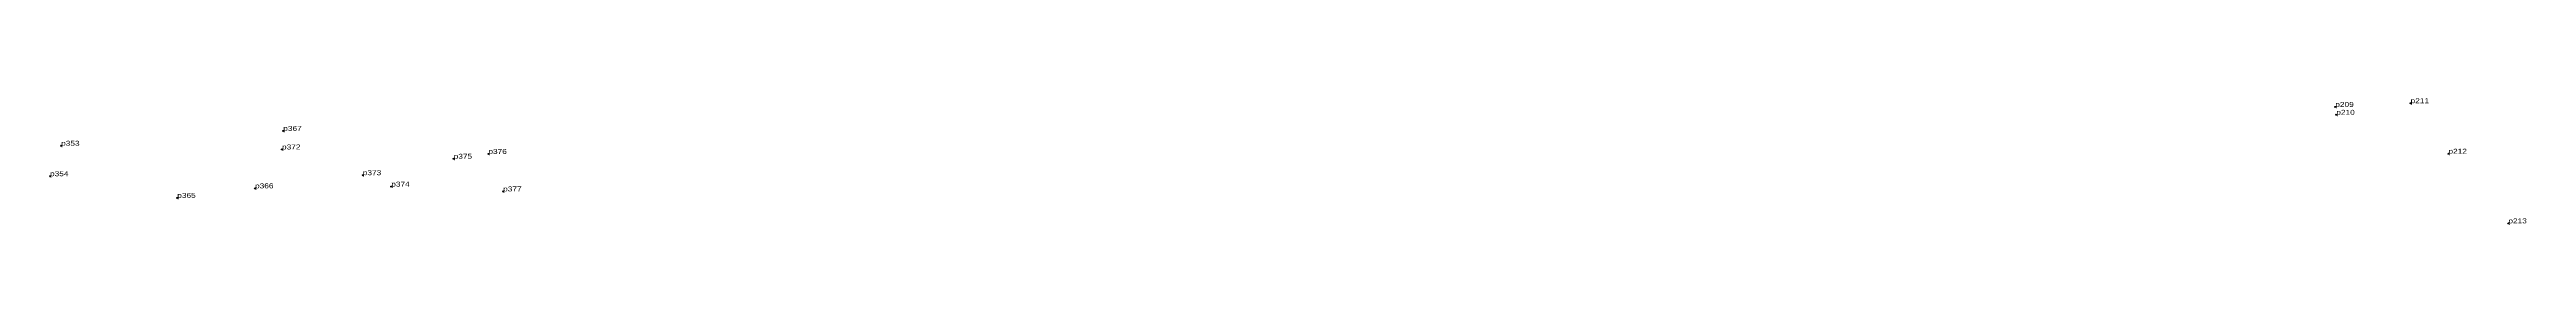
# Model space of a CAD drawing. Header units: metres. Extents: x 543607 to 546308, y 1834524 to 1839461.
# Drawn here: x 543959 to 544858, y 1838751 to 1838797 of the extents above; entities that cross this region are included whole.
import ezdxf

# ---------------------------------------------------------------- set-up
doc = ezdxf.new("R2010")
doc.units = ezdxf.units.M
doc.header["$LTSCALE"] = 0.72
doc.header["$PDMODE"] = 32
doc.header["$PDSIZE"] = 0.36
doc.layers.add('12', color=7, linetype='Continuous')
doc.layers.add('7', color=7, linetype='Continuous')

msp = doc.modelspace()

# ---------------------------------------------------------------- linework, layer by layer
at = {"layer": '7'}
for p in [(544788.41, 1838793.44), (544788.77, 1838790.61), (544788.77, 1838790.6), (544815.73, 1838794.8), (544043.74, 1838784.77), (544043.75, 1838784.77), (543963.14, 1838779.4), (544043.29, 1838778.07), (544043.29, 1838778.06), (544105.59, 1838774.69), (544118.19, 1838776.44), (544829.48, 1838776.53), (543959.11, 1838768.38), (544033.51, 1838764), (544072.6, 1838768.76), (544082.95, 1838764.63), (544123.54, 1838762.89), (544005.28, 1838760.55), (544851.22, 1838751.34)]:
    msp.add_point(p, dxfattribs=at)

# ---------------------------------------------------------------- texts
at = {"layer": '12', "width": 1.25}
for s, p in [('p209', (544788.41, 1838793.44)), ('p209', (544788.41, 1838793.44)), ('p210', (544788.77, 1838790.6)), ('p210', (544788.77, 1838790.6)), ('p211', (544815.73, 1838794.8)), ('p211', (544815.73, 1838794.8)), ('p353', (543963.14, 1838779.4)), ('p353', (543963.14, 1838779.4)), ('p372', (544043.29, 1838778.06)), ('p372', (544043.29, 1838778.06)), ('p367', (544043.74, 1838784.77)), ('p367', (544043.74, 1838784.77)), ('p375', (544105.59, 1838774.69)), ('p375', (544105.59, 1838774.69)), ('p376', (544118.19, 1838776.44)), ('p376', (544118.19, 1838776.44)), ('p212', (544829.48, 1838776.53)), ('p212', (544829.48, 1838776.53)), ('p354', (543959.11, 1838768.38)), ('p354', (543959.11, 1838768.38)), ('p365', (544005.28, 1838760.55)), ('p365', (544005.28, 1838760.55)), ('p366', (544033.51, 1838764)), ('p366', (544033.51, 1838764)), ('p373', (544072.6, 1838768.76)), ('p373', (544072.6, 1838768.76)), ('p374', (544082.95, 1838764.63)), ('p374', (544082.95, 1838764.63)), ('p377', (544123.54, 1838762.89)), ('p377', (544123.54, 1838762.89)), ('p213', (544851.22, 1838751.34)), ('p213', (544851.22, 1838751.34))]:
    msp.add_text(s, height=1.8, dxfattribs=at).set_placement(p)

doc.saveas('drawing.dxf')
